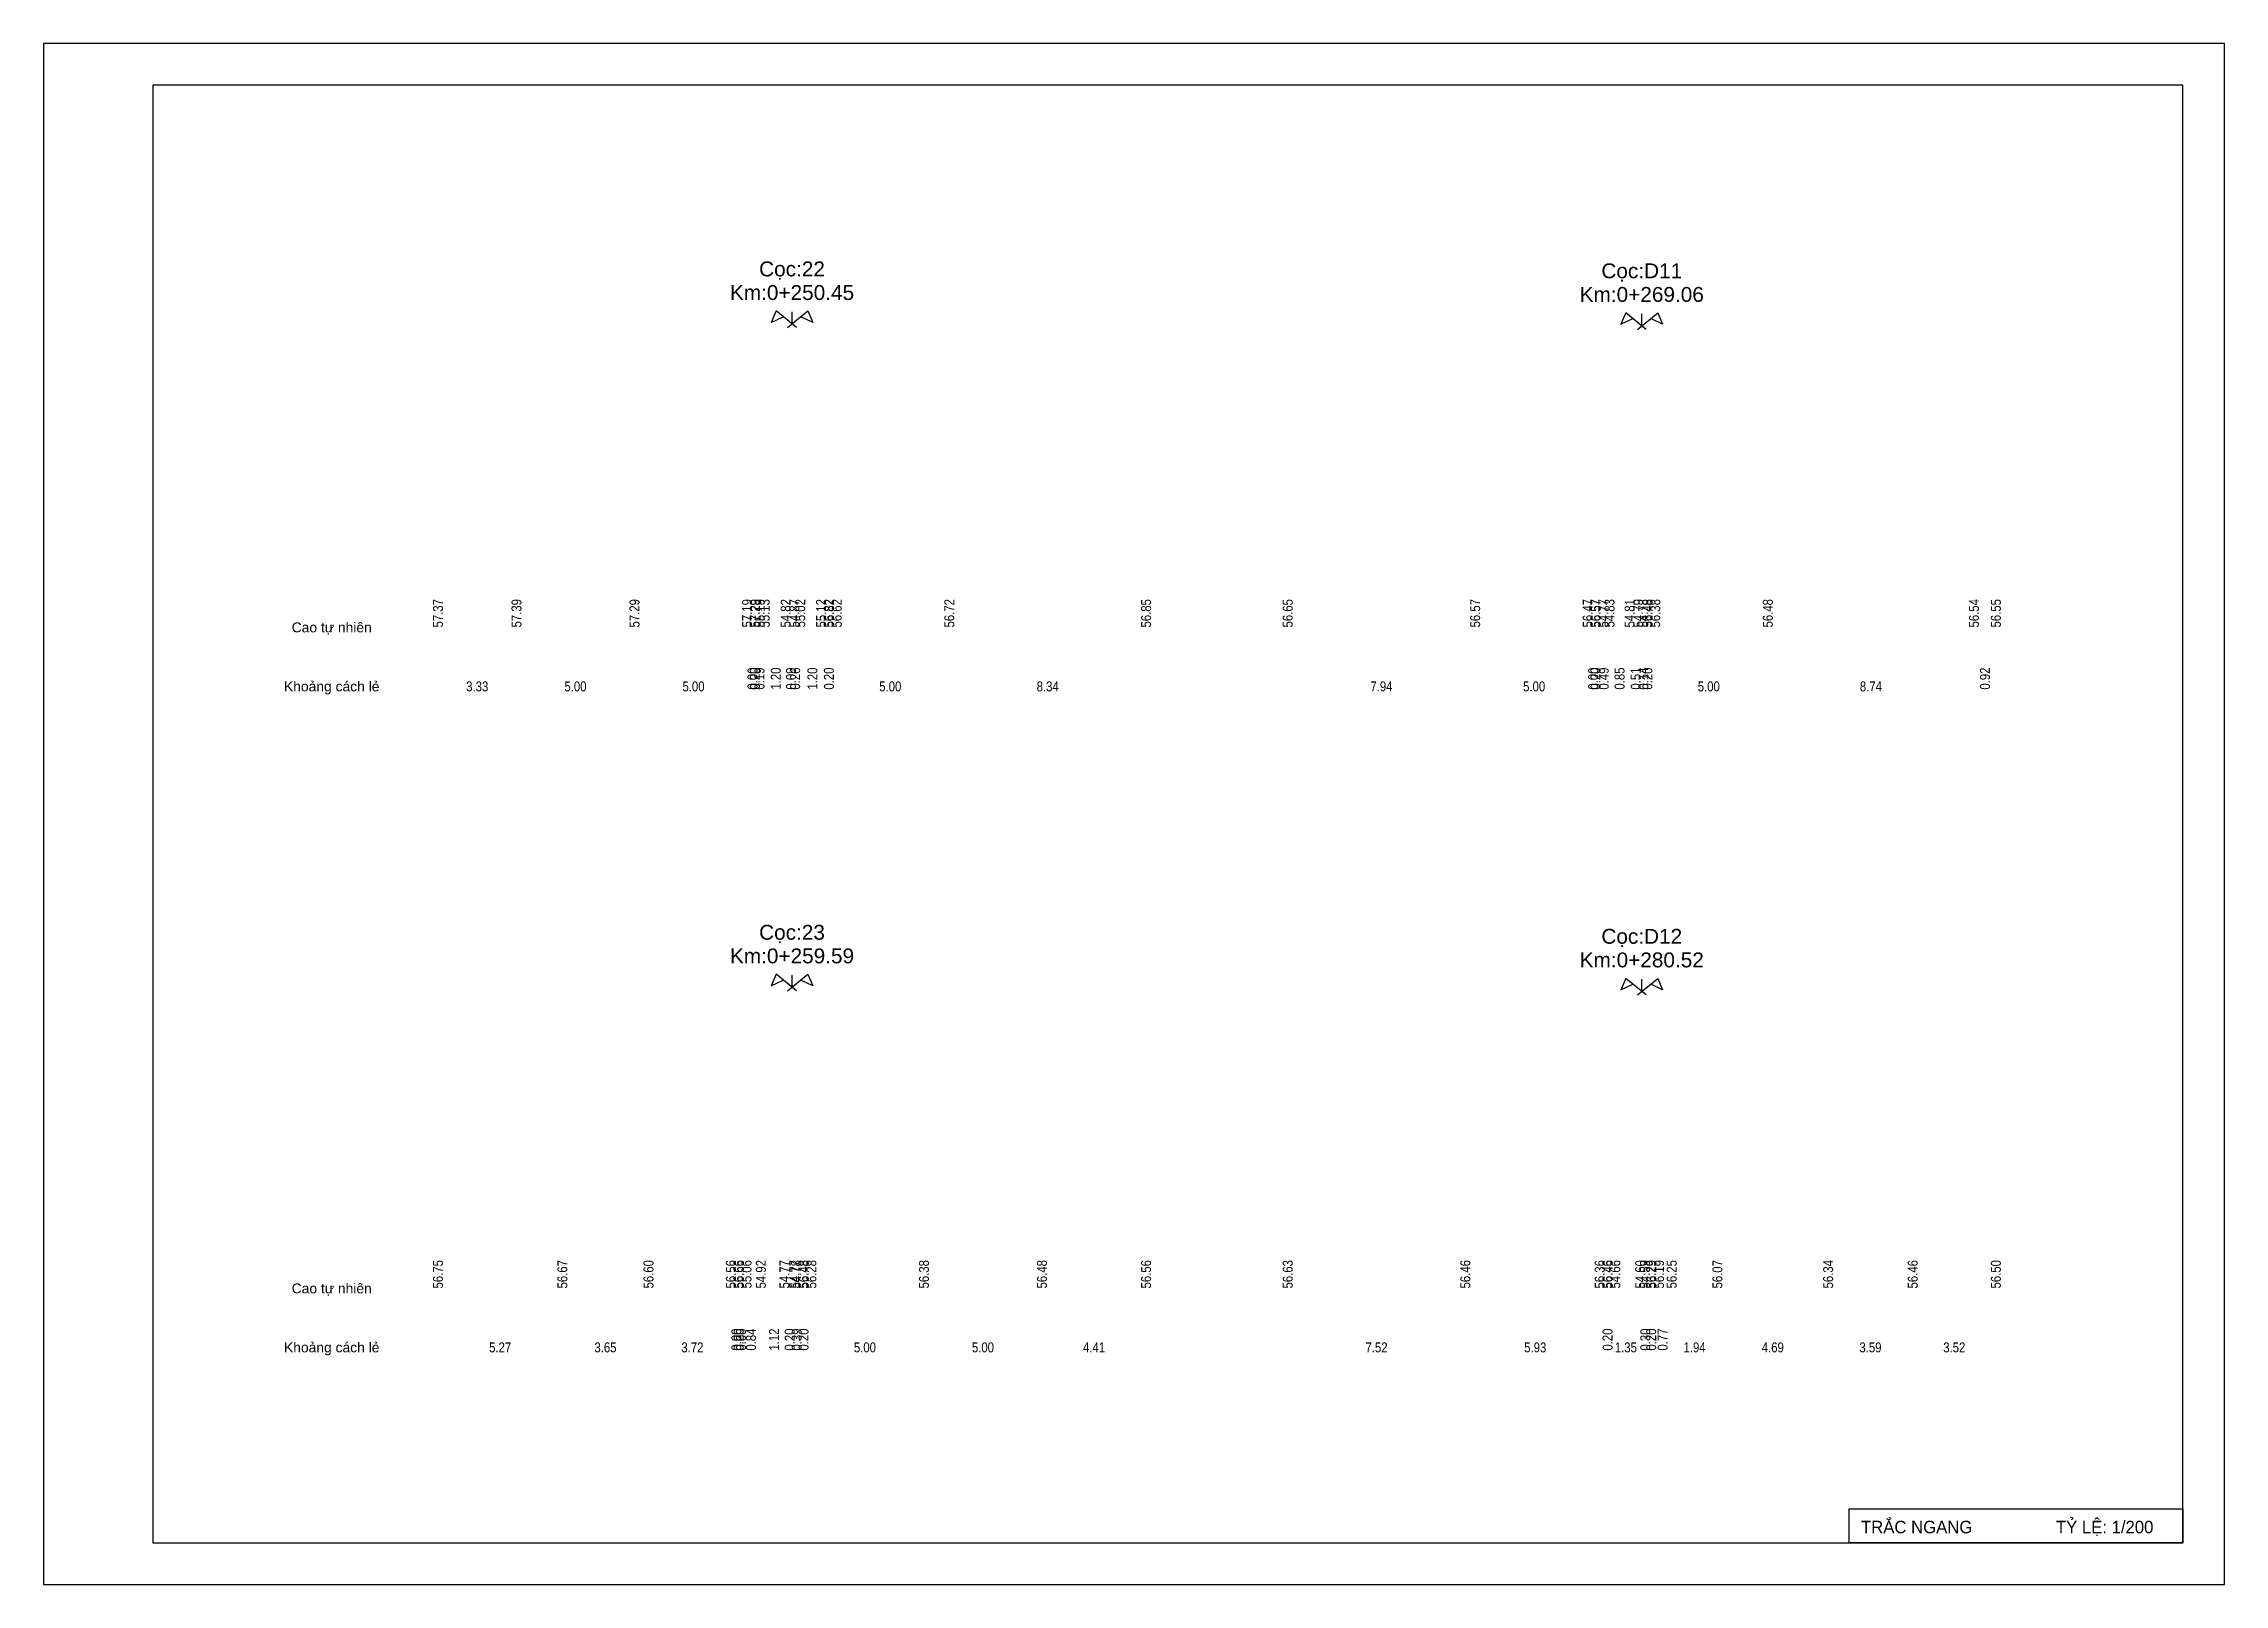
# Model space of a CAD drawing. Header units: feet. Extents: x 2360 to 4597, y 3667 to 5067.
# Drawn here: x 3553.8 to 3646.2, y 3877.2 to 3942.4 of the extents above; entities that cross this region are included whole.
import ezdxf
from ezdxf.enums import TextEntityAlignment as Align

# ---------------------------------------------------------------- set-up
doc = ezdxf.new("R2010")
doc.units = ezdxf.units.FT
doc.header["$MEASUREMENT"] = 0
for name, color, linetype in [('COSBD', 104, 'Continuous'), ('DAU_CO', 3, 'Continuous'), ('K-TEN', 30, 'Continuous'), ('SO-HOA', 34, 'Continuous'), ('TEXT', 7, 'Continuous'), ('Tieu-De', 4, 'Continuous'), ('XANH', 3, 'Continuous')]:
    doc.layers.add(name, color=color, linetype=linetype)
doc.layers.get('COSBD').off()
doc.styles.add('Kten1', font='VHAVAN.TTF')
doc.styles.get("Standard").update_dxf_attribs({"font": 'VHARIALN.TTF', "height": 2})
doc.styles.add('STYLE1', font='VNARIAL.TTF')

msp = doc.modelspace()

# ---------------------------------------------------------------- texts
at = {"layer": 'Tieu-De', "style": 'STYLE1'}
for s, p in [('Cao tù nhiªn', (3566.047, 3917.7)), ('Kho¶ng c¸ch lÎ', (3566.047, 3915.2)), ('Cao tù nhiªn', (3566.047, 3889.7)), ('Kho¶ng c¸ch lÎ', (3566.047, 3887.2))]:
    msp.add_text(s, height=0.42, dxfattribs=at).set_placement(p, align=Align.MIDDLE_CENTER)
at = {"layer": 'XANH', "style": 'STYLE1'}
for s, p in [('Cäc:22', (3585.547, 3932.57)), ('Cäc:D11', (3621.547, 3932.49)), ('Km:0+250.45', (3585.547, 3931.57)), ('Km:0+269.06', (3621.547, 3931.49)), ('Cäc:23', (3585.547, 3904.47)), ('Cäc:D12', (3621.547, 3904.3)), ('Km:0+259.59', (3585.547, 3903.47)), ('Km:0+280.52', (3621.547, 3903.3))]:
    msp.add_text(s, height=0.63, dxfattribs=at).set_placement(p, align=Align.CENTER)
at = {"layer": 'XANH'}
for s, p in [('57.37', (3570.547, 3918.9)), ('57.39', (3573.873, 3918.9)), ('57.29', (3578.873, 3918.9)), ('57.19', (3583.642, 3918.9)), ('57.29', (3583.963, 3918.9)), ('57.29', (3583.983, 3918.9)), ('55.19', (3584.176, 3918.9)), ('55.13', (3584.389, 3918.9)), ('54.82', (3585.276, 3918.9)), ('54.87', (3585.642, 3918.9)), ('55.02', (3585.896, 3918.9)), ('55.12', (3586.779, 3918.9)), ('56.82', (3587.1, 3918.9)), ('56.82', (3587.12, 3918.9)), ('56.62', (3587.441, 3918.9)), ('56.72', (3592.21, 3918.9)), ('56.85', (3600.547, 3918.9)), ('56.65', (3606.547, 3918.9)), ('56.57', (3614.488, 3918.9)), ('56.47', (3619.257, 3918.9)), ('56.57', (3619.578, 3918.9)), ('56.57', (3619.598, 3918.9)), ('54.77', (3619.919, 3918.9)), ('54.83', (3620.179, 3918.9)), ('54.81', (3621.033, 3918.9)), ('54.79', (3621.393, 3918.9)), ('54.78', (3621.61, 3918.9)), ('56.48', (3621.776, 3918.9)), ('56.48', (3621.796, 3918.9)), ('56.38', (3622.117, 3918.9)), ('56.48', (3626.886, 3918.9)), ('56.54', (3635.622, 3918.9)), ('56.55', (3636.547, 3918.9)), ('0.00', (3583.873, 3916)), ('0.20', (3583.973, 3916)), ('0.19', (3584.167, 3916)), ('1.20', (3584.859, 3916)), ('0.09', (3585.502, 3916)), ('0.26', (3585.679, 3916)), ('1.20', (3586.41, 3916)), ('0.20', (3587.11, 3916)), ('0.00', (3619.488, 3916)), ('0.20', (3619.588, 3916)), ('0.49', (3619.934, 3916)), ('0.85', (3620.606, 3916)), ('0.51', (3621.29, 3916)), ('0.14', (3621.617, 3916)), ('0.20', (3621.786, 3916)), ('0.92', (3636.085, 3916)), ('56.75', (3570.547, 3890.9)), ('56.67', (3575.819, 3890.9)), ('56.60', (3579.467, 3890.9)), ('56.56', (3582.957, 3890.9)), ('56.66', (3583.278, 3890.9)), ('56.66', (3583.298, 3890.9)), ('55.06', (3583.619, 3890.9)), ('54.92', (3584.227, 3890.9)), ('54.77', (3585.225, 3890.9)), ('54.77', (3585.649, 3890.9)), ('54.78', (3585.722, 3890.9)), ('56.48', (3586.025, 3890.9)), ('56.48', (3586.045, 3890.9)), ('56.28', (3586.366, 3890.9)), ('56.38', (3591.135, 3890.9)), ('56.48', (3596.135, 3890.9)), ('56.56', (3600.547, 3890.9)), ('56.63', (3606.547, 3890.9)), ('56.46', (3614.07, 3890.9)), ('56.36', (3619.766, 3890.9)), ('56.46', (3620.087, 3890.9)), ('56.46', (3620.107, 3890.9)), ('54.66', (3620.428, 3890.9)), ('54.60', (3621.481, 3890.9)), ('54.59', (3621.682, 3890.9)), ('56.29', (3621.937, 3890.9)), ('56.29', (3621.957, 3890.9)), ('56.19', (3622.278, 3890.9)), ('56.25', (3622.813, 3890.9)), ('56.07', (3624.752, 3890.9)), ('56.34', (3629.442, 3890.9)), ('56.46', (3633.027, 3890.9)), ('56.50', (3636.547, 3890.9)), ('0.00', (3583.188, 3888)), ('0.20', (3583.288, 3888)), ('0.00', (3583.388, 3888)), ('0.84', (3583.808, 3888)), ('1.12', (3584.786, 3888)), ('0.20', (3585.446, 3888)), ('0.39', (3585.741, 3888)), ('0.20', (3586.035, 3888)), ('0.20', (3620.097, 3888)), ('0.30', (3621.697, 3888)), ('0.20', (3621.947, 3888)), ('0.77', (3622.43, 3888))]:
    msp.add_text(s, height=0.42, rotation=90, dxfattribs=at).set_placement(p, align=Align.MIDDLE_RIGHT)
for s, p in [('3.33', (3572.21, 3915.2)), ('5.00', (3576.373, 3915.2)), ('5.00', (3581.373, 3915.2)), ('5.00', (3589.71, 3915.2)), ('8.34', (3596.379, 3915.2)), ('7.94', (3610.518, 3915.2)), ('5.00', (3616.988, 3915.2)), ('5.00', (3624.386, 3915.2)), ('8.74', (3631.254, 3915.2)), ('5.27', (3573.183, 3887.2)), ('3.65', (3577.643, 3887.2)), ('3.72', (3581.328, 3887.2)), ('5.00', (3588.635, 3887.2)), ('5.00', (3593.635, 3887.2)), ('4.41', (3598.341, 3887.2)), ('7.52', (3610.309, 3887.2)), ('5.93', (3617.034, 3887.2)), ('1.35', (3620.872, 3887.2)), ('1.94', (3623.783, 3887.2)), ('4.69', (3627.097, 3887.2)), ('3.59', (3631.235, 3887.2)), ('3.52', (3634.787, 3887.2))]:
    msp.add_text(s, height=0.42, dxfattribs=at).set_placement(p, align=Align.MIDDLE_CENTER)

# ---------------------------------------------------------------- blocks, each defined once
blk = doc.blocks.new('CrSectionFlag')
at = {"layer": 'DAU_CO', "linetype": 'Continuous'}
blk.add_line((0, -2.58), (0, 0), dxfattribs=at)
for points in [[(0.93, -3.35), (-3.37, 0.17), (-4.41, -2.24), (-1.89, -1.04)], [(-0.93, -3.35), (3.37, 0.17), (4.41, -2.24), (1.89, -1.04)]]:
    blk.add_lwpolyline(points, dxfattribs=at)
blk = doc.blocks.new('kt8')
at = {"layer": 'Defpoints', "color": 101}
blk.add_lwpolyline([(-4.2, -1.6), (79.6, -1.6), (79.6, 57.6), (-4.2, 57.6)], close=True, dxfattribs=at)
at = {"layer": 'K-TEN', "color": 240}
for p, q in [((78, 56), (0, 56)), ((0, 56), (0, 0)), ((78, 0), (78, 56)), ((0, 0), (78, 0))]:
    blk.add_line(p, q, dxfattribs=at)
at = {"layer": 'K-TEN', "color": 231}
for p, q in [((65.163, 1.296), (78, 1.296)), ((78, 1.296), (78, 0)), ((78, 0), (65.163, 0))]:
    blk.add_line(p, q, dxfattribs=at)
blk.add_lwpolyline([(65.163, 1.296), (65.163, 0)], dxfattribs=at)
at = {"layer": 'K-TEN', "style": 'Kten1'}
blk.add_text('Tr¾c ngang                  Tû lÖ: 1/200 ', height=0.48, dxfattribs=at).set_placement((65.636, 0.363))
blk = doc.blocks.new('A$C65290C23')
at = {"layer": 'TEXT', "xscale": 1.102499999999964, "yscale": 1.102499999999964, "zscale": 1.102499999999964}
blk.add_blockref('kt8', (-91.395, 1.764), dxfattribs=at)
blk = doc.blocks.new('A$C159677B4')
at = {"layer": 'COSBD'}
blk.add_blockref('A$C65290C23', (3.636, -65.268), dxfattribs=at)

# ---------------------------------------------------------------- block references
at = {"layer": 'SO-HOA', "color": 2}
msp.add_blockref('A$C159677B4', (3646.23, 3942.43), dxfattribs=at)
at = {"layer": 'SO-HOA', "xscale": 0.1999999999998181, "yscale": 0.1999999999998181, "zscale": 0.1999999999998181}
for p in [(3585.547, 3931.07), (3621.547, 3930.99), (3585.547, 3902.97), (3621.547, 3902.8)]:
    msp.add_blockref('CrSectionFlag', p, dxfattribs=at)

msp.set_redraw_order([(e.dxf.handle, doc.entitydb.next_handle()) for e in msp.query("TEXT MTEXT ATTDEF DIMENSION ARC_DIMENSION")])  # texts and dimensions are drawn at this point

doc.saveas('drawing.dxf')
